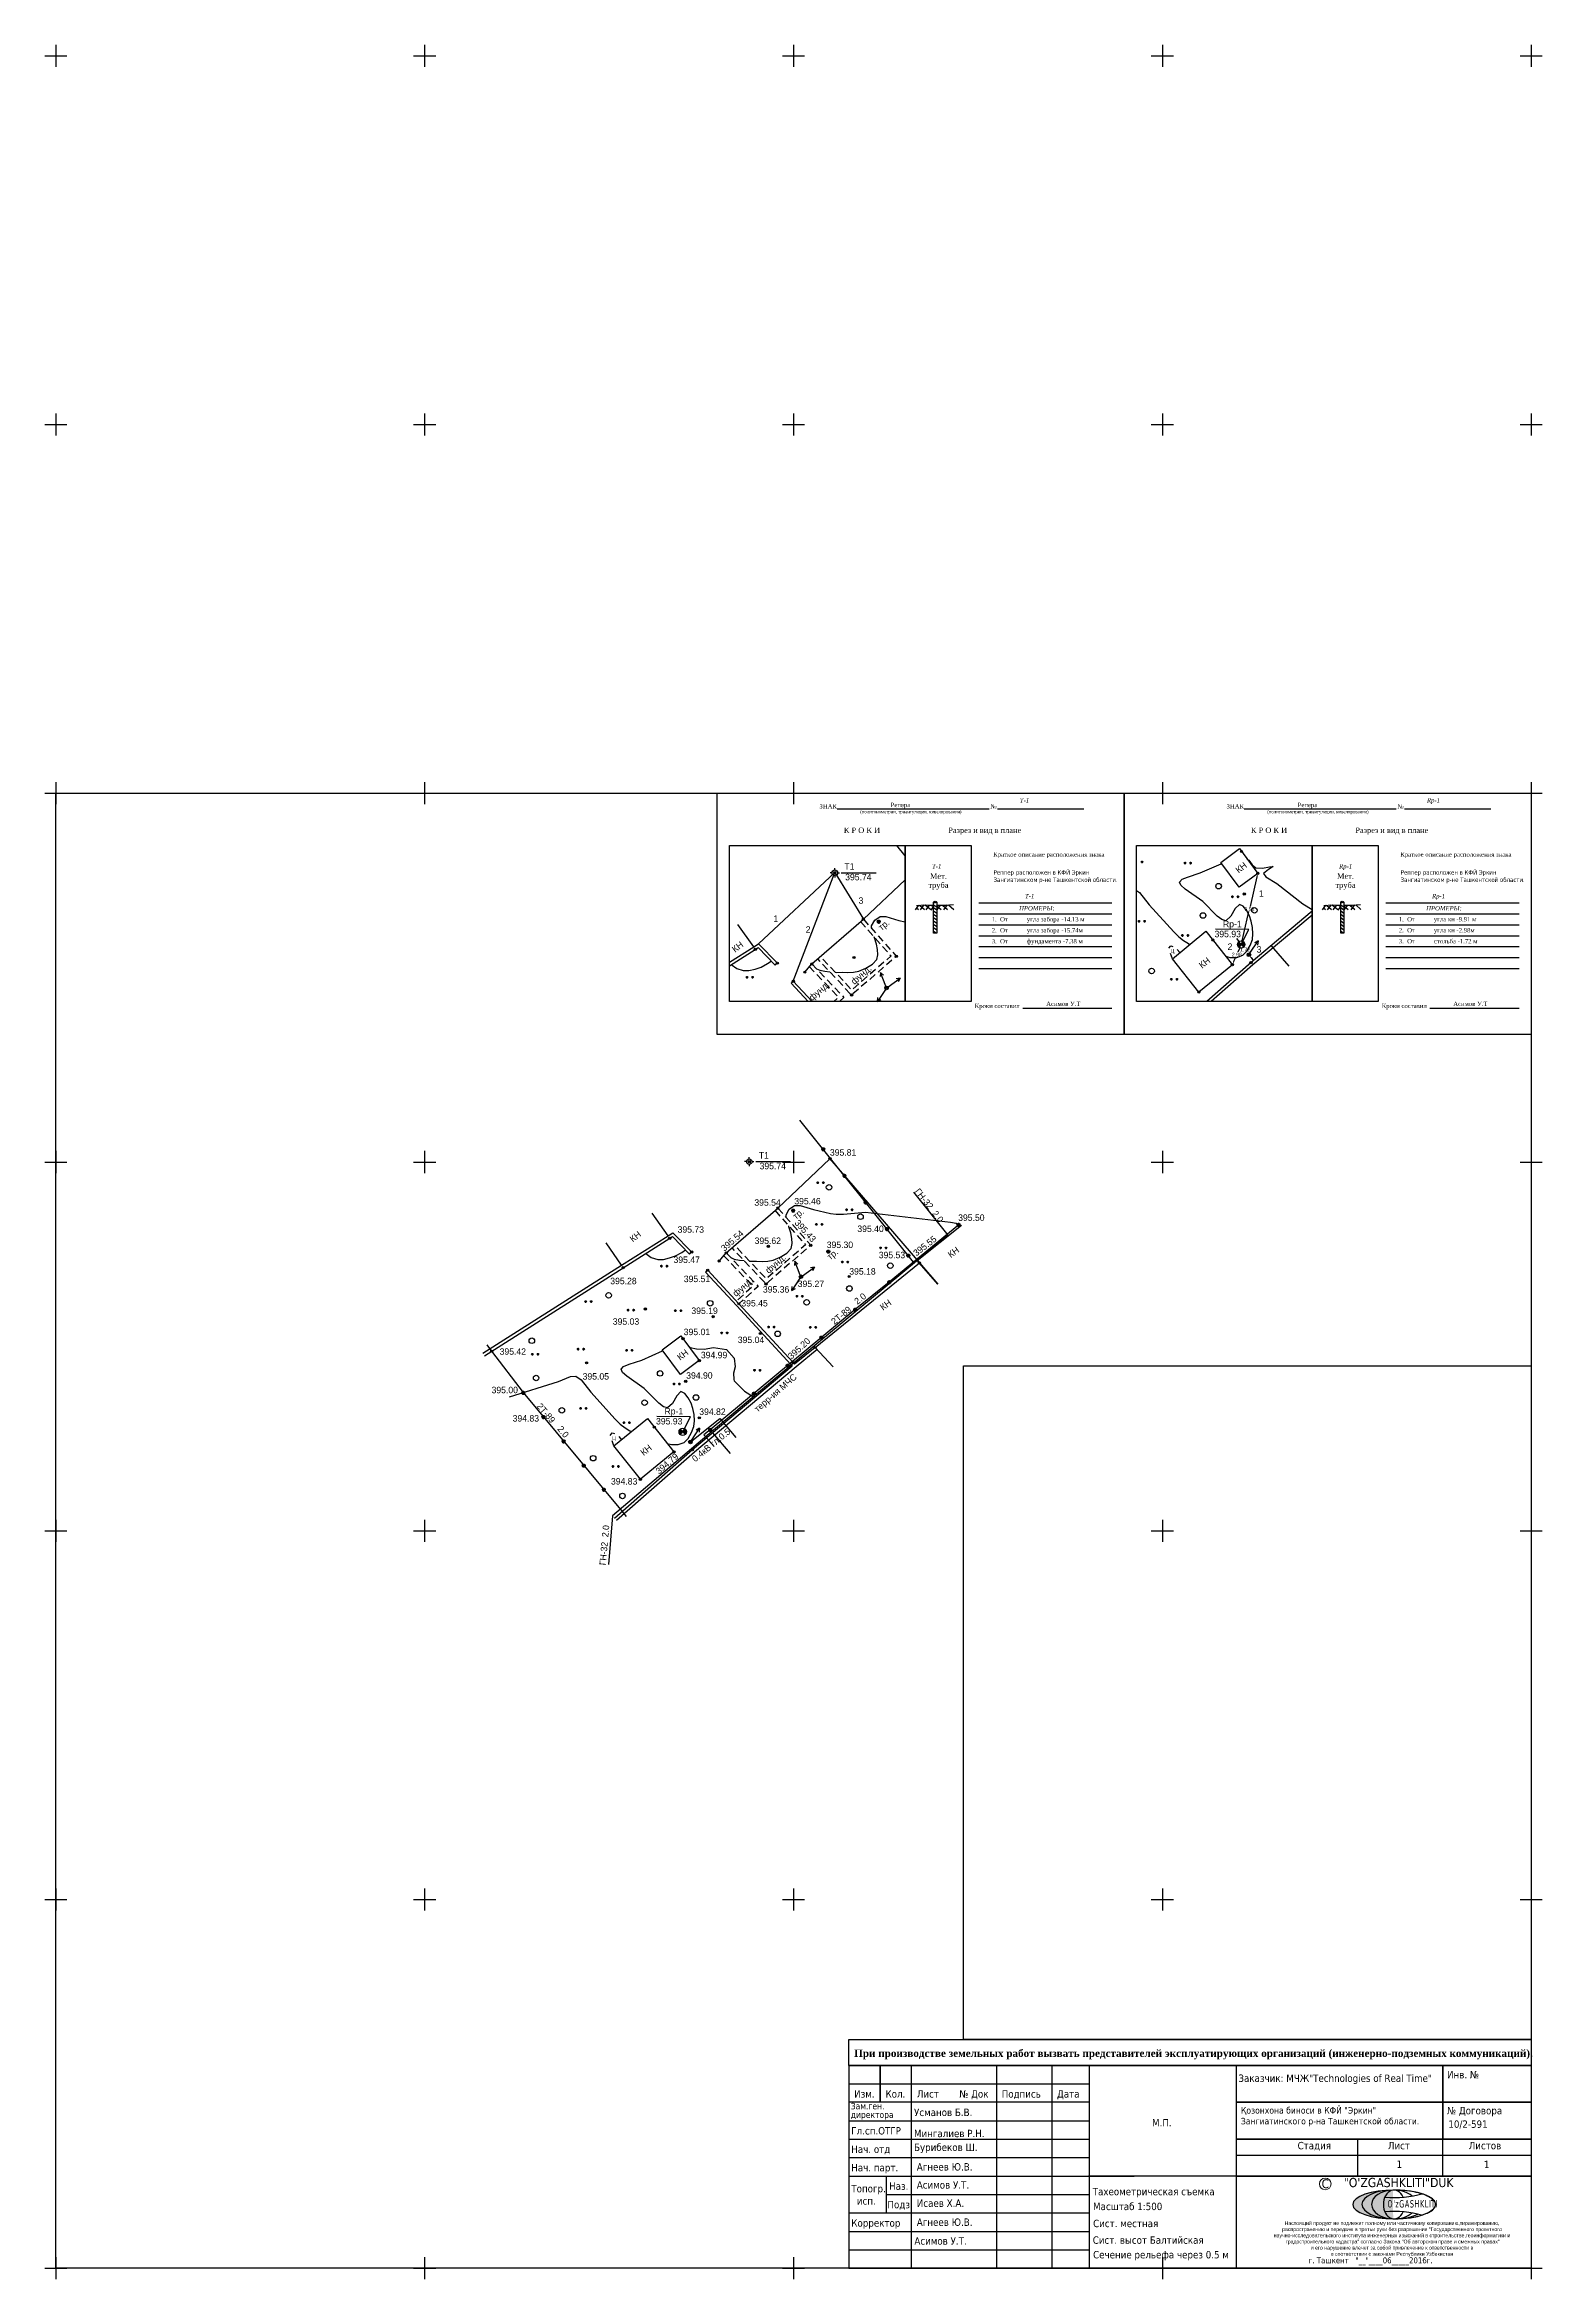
# Model space of a CAD drawing. Extents: x 0 to 61402, y 0 to 11552.
# Drawn here: x 61198.5 to 61401.5, y 11248.5 to 11551.5 of the extents above.
import ezdxf

# ---------------------------------------------------------------- set-up
doc = ezdxf.new("R2010")
doc.units = 0
doc.header["$LTSCALE"] = 0.5
doc.header["$MEASUREMENT"] = 0
doc.header["$PDMODE"] = 32
doc.header["$PDSIZE"] = 0.3
for name, pattern in [('Д_ТРОТ_ТРУБА', [3, 1.5, -1.5]), ('ДОРОГИ_СТРОЯЩ', [9, 8, -1]), ('ЗД_СТР_РАЗВ', [3, 2, -1])]:
    doc.linetypes.add(name, pattern=pattern)
doc.layers.get('0').update_dxf_attribs({"linetype": 'CONTINUOUS'})
doc.layers.get('Defpoints').update_dxf_attribs({"linetype": 'CONTINUOUS'})
for name, color, linetype in [('(001) Сетка', 92, 'CONTINUOUS'), ('(002) Рамка', 7, 'CONTINUOUS'), ('(003) Пункты', 7, 'CONTINUOUS'), ('(004) Точки рельефа', 7, 'CONTINUOUS'), ('(007) Здания', 7, 'CONTINUOUS'), ('(013) Газ', 30, 'ИК_Газопровод -------г--------'), ('(016) Кабель', 1, 'CONTINUOUS'), ('(020) Теплотрасса', 7, 'ИК_Теплотраса -------т--------'), ('(022) Возд. Линии', 7, 'CONTINUOUS'), ('(025) Дорога', 7, 'CONTINUOUS'), ('(036) Растительность', 7, 'CONTINUOUS'), ('(037) Контуры', 7, 'CONTINUOUS'), ('(038) Деревья', 7, 'CONTINUOUS'), ('(040) Ограда', 7, 'CONTINUOUS'), ('_002__РАМКА', 7, 'CONTINUOUS'), ('R_Поверхность1_CNT-MIN', 7, 'CONTINUOUS'), ('доп_пик_отм', 7, 'CONTINUOUS'), ('Кроки', 7, 'CONTINUOUS'), ('ТОЧКИ_ОБОСНОВАНИЯ', 5, 'CONTINUOUS')]:
    doc.layers.add(name, color=color, linetype=linetype)
doc.styles.add('BM-431', font='Bm431.ttf')
doc.styles.add('D-431', font='D431.ttf')
doc.styles.add('P-131', font='P131.ttf')
doc.styles.add('S', font='txtwr', dxfattribs={"oblique": 15})
doc.linetypes.add('GAZ_VOZDUSH', pattern='A,1,-2,["~",Standard,S=3,R=0,X=-1.5,Y=-1.5],-1,10', length=14)
doc.linetypes.add('Ograda metalicheskaya 1m', pattern='A,2,-0.5,[3,M,S=1,R=0,X=0,Y=0],-0.5,2', length=5)
doc.linetypes.add('ИК_Газопровод -------г--------', pattern='A,9,-0.6,["Г",Standard,S=1.2,R=0,X=0,Y=-0.6],-1.2', length=10.8)
doc.linetypes.add('ИК_Теплотраса -------т--------', pattern='A,9,-0.6,["Т",Standard,S=1.2,R=0,X=0,Y=-0.6],-1.2', length=10.8)
doc.linetypes.add('ИК_Э_КАБ_НН', pattern='A,8,-2,["<",Standard,S=1,R=0,X=0,Y=-0.5],8,[">",Standard,S=1,R=0,X=-0.5,Y=-0.5],-2', length=20)
doc.linetypes.add('ОГРАДА_БЕТ', pattern='A,4,["|",Standard,S=0.8,R=0,X=0,Y=-0.8],4', length=8)
doc.linetypes.add('ОГРАДА_ДЕР', pattern='A,2.5,["|",Standard,S=0.8,R=0,X=0,Y=-0.8],2.5', length=5)
doc.linetypes.add('ОГРАДА_М_1М', pattern='A,2.5,["о",Standard,S=1,R=0,X=0,Y=-0.35],0.5,["0",Standard,S=0.5,R=0,X=-0.3,Y=-0.25],2.5', length=5.5)
doc.dimstyles.get("Standard").update_dxf_attribs({"dimtxt": 0.18, "dimasz": 0.18, "dimexe": 0.18, "dimexo": 0.0625, "dimgap": 0.09, "dimtad": 0, "dimtih": 1, "dimtoh": 1, "dimdec": 4, "dimzin": 0, "dimdsep": 46, "dimtxsty": 'Standard', "dimcen": 0.09, "dimadec": 0, "dimazin": 0, "dimtfac": 1, "dimtdec": 4, "dimtofl": 0, "dimtmove": 0, "dimatfit": 3, "dimfxl": 1, "dimtolj": 1, "dimtzin": 0, "dimarcsym": 0})

msp = doc.modelspace()

# ---------------------------------------------------------------- texts
at = {"layer": '(002) Рамка', "insert": (61308.222, 11279.654), "char_height": 1, "attachment_point": 1}
msp.add_mtext('{\\fTimes New Roman|b1|i0|c204|p18;При\\fTimes New Roman|b0|i0|c204|p18; \\fTimes New Roman|b1|i0|c204|p18;производстве\\fTimes New Roman|b0|i0|c204|p18; \\fTimes New Roman|b1|i0|c204|p18;земельных\\fTimes New Roman|b0|i0|c204|p18; \\fTimes New Roman|b1|i0|c204|p18;работ\\fTimes New Roman|b0|i0|c204|p18; \\fTimes New Roman|b1|i0|c204|p18;вызвать\\fTimes New Roman|b0|i0|c204|p18; \\fTimes New Roman|b1|i0|c204|p18;представителей\\fTimes New Roman|b0|i0|c204|p18; \\fTimes New Roman|b1|i0|c204|p18;эксплуатирующих\\fTimes New Roman|b0|i0|c204|p18; \\fTimes New Roman|b1|i0|c204|p18;организаций (инженерно-подземных коммуникаций).}', dxfattribs=at)
at = {"layer": '(002) Рамка', "attachment_point": 1, "style": 'D-431'}
for s, insert, char_height, width in [('{\\fTahoma|b0|i0|c204|p34;Заказчик\\fTahoma|b0|i0|c0|p34;: \\fTahoma|b0|i0|c204|p34;МЧЖ"\\fTahoma|b0|i0|c0|p34;Technologies of Real Time\\fTahoma|b0|i0|c204|p34;"}', (61360.305, 11276.268), 1, 87.2044), ('{\\fTahoma|b0|i0|c204|p34;Қозонхона биноси в КФЙ "Эркин" Зангиатинского р-на Ташкентской\\fTahoma|b0|i0|c0|p34; \\fTahoma|b0|i0|c204|p34;области.}', (61360.647, 11271.854), 0.88, 27.28766)]:
    msp.add_mtext(s, dxfattribs=dict(at, insert=insert, char_height=char_height, width=width))
at = {"layer": '(002) Рамка'}
for s, insert, char_height, width, attachment_point in [('{\\fTahoma|b0|i0|c204|p34;Инв. №}', (61388.591, 11276.742), 1, 87.2044, 1), ('{\\fTahoma|b0|i0|c204|p34;Изм.}', (61308.221, 11274.138), 1, 87.2044, 1), ('{\\fTahoma|b0|i0|c204|p34;Кол.}', (61312.471, 11274.138), 1, 87.2044, 1), ('{\\fTahoma|b0|i0|c204|p34;Усманов Б.В.}', (61316.335, 11271.638), 1, 87.2044, 1), ('{\\fTahoma|b0|i0|c204|p34;Лист}', (61316.721, 11274.138), 1, 87.2044, 1), ('{\\fTahoma|b0|i0|c204|p34;№ Док}', (61322.471, 11274.138), 1, 87.2044, 1), ('{\\fTahoma|b0|i0|c204|p34;Подпись}', (61328.221, 11274.138), 1, 87.2044, 1), ('{\\fTahoma|b0|i0|c204|p34;Дата}', (61335.721, 11274.138), 1, 87.2044, 1), ('{\\fTahoma|b0|i0|c204|p34;№ Договора}', (61388.591, 11271.872), 1, 87.2044, 1), ('{\\fTahoma|b0|i0|c204|p34;Гл.сп.ОТГР}', (61307.835, 11269.138), 1, 87.2044, 1), ('{\\fTahoma|b0|i0|c204|p34;Мингалиев Р.Н.}', (61316.335, 11268.777), 1, 87.2044, 1), ('{\\fTahoma|b0|i0|c204|p34;М.П.}', (61348.604, 11270.235), 1, 87.2044, 1), ('{\\fTahoma|b0|i0|c0|p34;10/2-591}', (61388.767, 11270.042), 1, 87.2044, 1), ('{\\fTahoma|b0|i0|c204|p34;Нач. отд}', (61307.835, 11266.638), 1, 87.2044, 1), ('{\\fTahoma|b0|i0|c204|p34;Бурибеков Ш.}', (61316.335, 11266.895), 1, 87.2044, 1), ('{\\fTahoma|b0|i0|c204|p34;Стадия}', (61368.328, 11267.128), 1, 87.2044, 1), ('{\\fTahoma|b0|i0|c204|p34;Лист}', (61380.572, 11267.128), 1, 87.2044, 1), ('{\\fTahoma|b0|i0|c204|p34;Листов}', (61391.531, 11267.128), 1, 87.2044, 1), ('{\\fTahoma|b0|i0|c204|p34;Нач. парт.}', (61307.835, 11264.138), 1, 87.2044, 1), ('{\\fTahoma|b0|i0|c204|p34;Агнеев Ю.В.}', (61316.714, 11264.249), 1, 87.2044, 1), ('{\\fTahoma|b0|i0|c0|p34;1}', (61381.75, 11264.605), 1, 87.2044, 1), ('{\\fTahoma|b0|i0|c0|p34;1}', (61393.579, 11264.577), 1, 87.2044, 1), ('{\\fTahoma|b0|i0|c204|p34;Топогр.\\fTahoma|b0|i0|c0|p34;\\P\\fTahoma|b0|i0|c204|p34;  исп.}', (61307.835, 11261.297), 1, 87.2044, 1), ('{\\fTahoma|b0|i0|c204|p34;Наз.}', (61312.962, 11261.638), 1, 87.2044, 1), ('{\\fTahoma|b0|i0|c204|p34;Асимов У.Т.}', (61316.714, 11261.803), 1, 87.2044, 1), ('{\\fTahoma|b0|i0|c204|p34;Тахеометрическая съемка}', (61340.555, 11260.899), 1, 87.2044, 1), ('{\\fTahoma|b0|i0|c0|p34;C}', (61371.593, 11262.059), 1.2, 85.24901, 1), ('{\\fTahoma|b0|i0|c204|p34;"O\'ZGASHK\\fTahoma|b0|i0|c0|p34;LITI\\fTahoma|b0|i0|c204|p34;"D\\fTahoma|b0|i0|c0|p34;U\\fTahoma|b0|i0|c204|p34;K}', (61374.596, 11262.25), 1.25, 85.02243, 1), ('{\\fTahoma|b0|i0|c204|p34;Корректор}', (61307.835, 11256.638), 1, 87.2044, 1), ('{\\fTahoma|b0|i0|c204|p34;Подз.}', (61312.733, 11259.138), 1, 87.2044, 1), ('{\\fTahoma|b0|i0|c204|p34;Агнеев Ю.В.}', (61316.714, 11256.749), 1, 87.2044, 1), ('{\\fTahoma|b0|i0|c204|p34;Исаев Х.А.}', (61316.714, 11259.322), 1, 87.2044, 1), ('{\\fTahoma|b0|i0|c204|p34;Сист. местная}', (61340.611, 11256.574), 1, 87.2044, 1), ('{\\fTahoma|b0|i0|c204|p34;Масштаб\\fTahoma|b0|i0|c0|p34; 1\\fTahoma|b0|i0|c204|p34;:500}', (61340.611, 11258.884), 1, 87.2044, 1), ('{\\fTahoma|b0|i0|c204|p34;Асимов У.Т.}', (61316.389, 11254.201), 1, 87.2044, 1), ('{\\fTahoma|b0|i0|c204|p34;Сист. высот Балтийская}', (61340.561, 11254.319), 1, 87.2044, 1), ('\\pt4.5,160;{\\fArial|b0|i0|c204|p34;Настоящий продукт не подлежит полному или частичному копированию,тиражированию,\\fArial|b0|i0|c0|p34;\\P\\pt160;\\fArial|b0|i0|c204|p34;распространению и передаче\\fArial|b0|i0|c0|p34; \\fArial|b0|i0|c204|p34;в третьи руки без разрешения "Государственного проектного \\fArial|b0|i0|c0|p34;\\P\\fArial|b0|i0|c204|p34;научно-исследовательского института инженерных изысканий в строительстве,геоинформатики и\\fArial|b0|i0|c0|p34;\\P\\fArial|b0|i0|c204|p34; градостроительного кадастра" согласно Закона "Об авторском праве и смежных правах" \\Pи его нарушение влечет за собой привлечение к ответственности в \\fArial|b0|i0|c0|p34;\\P\\fArial|b0|i0|c204|p34;в соответствии с законами Республики Узбекистан}', (61381.133, 11253.959), 0.5, 37.65872, 5), ('{\\fTahoma|b0|i0|c204|p34;Сечение рельефа через 0.5 м}', (61340.609, 11252.338), 1, 87.2044, 1), ('{\\fTahoma|b0|i0|c204|p34;г. Ташкент\\fTahoma|b0|i0|c0|p34;  \\fTahoma|b0|i0|c204|p34; "__"____\\fTahoma|b0|i0|c0|p34;06\\fTahoma|b0|i0|c204|p34;_____20\\fTahoma|b0|i0|c0|p34;16\\fTahoma|b0|i0|c204|p34;г.}', (61369.84, 11251.471), 0.8, 87.2044, 1)]:
    msp.add_mtext(s, dxfattribs=dict(at, insert=insert, char_height=char_height, width=width, attachment_point=attachment_point))
at = {"layer": '(002) Рамка', "insert": (61307.756, 11272.422), "char_height": 0.875, "width": 87.2044, "attachment_point": 1, "line_spacing_factor": 0.8}
msp.add_mtext('{\\fTahoma|b0|i0|c204|p34;Зам.ген.\\fTahoma|b0|i0|c0|p34;\\P\\fTahoma|b0|i0|c204|p34;директора }', dxfattribs=at)
at = {"layer": '(003) Пункты', "style": 'D-431'}
for s, p in [('T1', (61306.902, 11439.64, 395.735)), ('395.74', (61307.002, 11438.194, 395.735)), ('Rp-1', (61358.216, 11431.834)), ('395.93', (61357.068, 11430.475)), ('T1', (61295.299, 11400.466, 395.735)), ('395.74', (61295.399, 11399.02, 395.735)), ('Rp-1', (61282.515, 11365.773)), ('395.93', (61281.366, 11364.414))]:
    msp.add_text(s, height=0.875, dxfattribs=at).set_placement(p)
at = {"layer": '(003) Пункты', "color": 1, "style": 'P-131'}
for s, p in [('3', (61308.822, 11435.016)), ('1', (61363.085, 11435.965)), ('1', (61297.282, 11432.557)), ('2', (61301.658, 11431.085)), ('2', (61358.842, 11428.762)), ('3', (61362.77, 11428.391))]:
    msp.add_text(s, height=0.875, dxfattribs=at).set_placement(p)
at = {"layer": '(004) Точки рельефа', "style": 'D-431'}
for s, p in [('395.81', (61304.933, 11400.861, 395.811)), ('395.54', (61294.693, 11394.069, 395.543)), ('395.46', (61300.108, 11394.253, 395.457)), ('395.50', (61322.32, 11392.017, 395.5)), ('395.73', (61284.29, 11390.409, 395.73)), ('395.62', (61294.725, 11388.885, 395.616)), ('395.40', (61308.653, 11390.512, 395.399)), ('395.47', (61283.733, 11386.312, 395.47)), ('395.30', (61304.504, 11388.337)), ('395.53', (61311.556, 11386.949, 395.529)), ('395.28', (61275.162, 11383.43)), ('395.51', (61285.128, 11383.709, 395.505)), ('395.27', (61300.571, 11383.04, 395.27)), ('395.18', (61307.56, 11384.731, 395.181)), ('395.45', (61292.927, 11380.412, 395.505)), ('395.36', (61295.851, 11382.291, 395.361)), ('395.03', (61275.506, 11377.93, 395.031)), ('395.19', (61286.157, 11379.395, 395.195)), ('395.42', (61260.166, 11373.864, 395.418)), ('395.01', (61285.121, 11376.523, 395.008)), ('395.04', (61292.447, 11375.445, 395.039)), ('394.99', (61287.444, 11373.387, 394.987)), ('395.00', (61259.069, 11368.648, 395)), ('395.05', (61271.411, 11370.493, 395.054)), ('394.90', (61285.455, 11370.62, 394.899)), ('394.83', (61261.928, 11364.804, 394.835)), ('394.82', (61287.225, 11365.706, 394.816)), ('394.83', (61275.255, 11356.265, 394.83))]:
    msp.add_text(s, height=0.875, dxfattribs=at).set_placement(p)
for s, rotation, p in [('395.54', 41.34669, (61290.647, 11387.821, 395.535)), ('395.43', 312.27792, (61300.08, 11391.691, 395.433)), ('395.55', 37.78322, (61316.662, 11387.185, 395.549)), ('395.20', 42.18049, (61299.726, 11373.203, 395.198)), ('394.79', 40.57198, (61281.781, 11357.612, 394.794))]:
    msp.add_text(s, height=0.875, rotation=rotation, dxfattribs=at).set_placement(p)
at = {"layer": '(007) Здания'}
for s, rotation, style, p in [('КН', 37.60221, 'P-131', (61360.342, 11439.101)), ('КН', 37.60221, 'P-131', (61292.081, 11428.359)), ('фунд.', 41.08772, 'P-131', (61308.251, 11423.984, 395.543)), ('КН', 37.60221, 'P-131', (61355.378, 11426.193)), ('фунд.', 41.08772, 'P-131', (61302.538, 11421.802)), ('КН', 37.60221, 'P-131', (61278.224, 11389.078)), ('фунд.', 41.08772, 'P-131', (61296.647, 11384.81, 395.543)), ('КН', 35.16605, 'P-131', (61321.307, 11386.967)), ('фунд.', 41.08772, 'P-131', (61292.21, 11381.682)), ('КН', 35.16605, 'P-131', (61312.123, 11379.823)), ('КН', 37.60221, 'P-131', (61284.64, 11373.04)), ('терр-ия МЧС', 40.94732, 'BM-431', (61295.149, 11366.031)), ('КН', 37.60221, 'P-131', (61279.676, 11360.132))]:
    msp.add_text(s, height=0.88, rotation=rotation, dxfattribs=dict(at, style=style)).set_placement(p)
at = {"layer": '(013) Газ', "color": 0, "linetype": 'Continuous', "style": 'BM-431'}
for rotation, p in [(307.83712, (61316.387, 11396)), (84.85624, (61274.552, 11345.295))]:
    msp.add_text('ГН-32  2.0', height=0.875, rotation=rotation, dxfattribs=at).set_placement(p)
at = {"layer": '(016) Кабель', "color": 0, "linetype": 'Continuous', "style": 'BM-431'}
msp.add_text(' 0.4кВ гл.0.5', height=0.875, rotation=39.4802, dxfattribs=at).set_placement((61286.427, 11359.065, 395.549))
at = {"layer": '(020) Теплотрасса', "linetype": 'Continuous', "style": 'BM-431'}
for s, rotation, p in [('2.0', 37.90201, (61308.663, 11380.624)), ('2Т-89', 39.17621, (61305.556, 11377.903)), ('2Т-89', 310.28147, (61265.147, 11366.835)), ('2.0', 309.00727, (61267.928, 11363.781))]:
    msp.add_text(s, height=0.875, rotation=rotation, dxfattribs=at).set_placement(p)
at = {"layer": '(025) Дорога', "linetype": 'ДОРОГИ_СТРОЯЩ', "style": 'BM-431'}
for p in [(61311.943, 11431.329), (61300.34, 11392.155), (61304.991, 11386.669)]:
    msp.add_text('тр.', height=0.875, rotation=39.50486, dxfattribs=at).set_placement(p)
for p in [(61351.117, 11428.367), (61275.416, 11362.306)]:
    msp.add_text('Ц', height=0.5, dxfattribs=at).set_placement(p)
at = {"layer": 'Кроки', "style": 'BM-431'}
for s, insert, char_height, width, attachment_point in [('{\\fTimes New Roman|b0|i0|c204|p18;ЗНАК}', (61303.515, 11448.519), 0.59471, 2.94411, 1), ('{\\fTimes New Roman|b0|i0|c204|p18;(полигонометрии, триангуляции, нивелирования)}', (61309.046, 11447.704), 0.42479, 13.60839, 1), ('{\\fTimes New Roman|b0|i0|c204|p18;Репера}', (61313.169, 11448.713), 0.59471, 14.03237, 1), ('{\\fTimes New Roman|b0|i0|c204|p18;№}', (61326.674, 11448.519), 0.59471, 1.5675, 1), ('{\\fTimes New Roman|b0|i1|c0|p18;T-\\fTimes New Roman|b0|i1|c204|p18;1}', (61330.685, 11449.332), 0.59471, 1.78701, 1), ('{\\fTimes New Roman|b0|i0|c204|p18;ЗНАК}', (61358.694, 11448.519), 0.59471, 2.94411, 1), ('{\\fTimes New Roman|b0|i0|c204|p18;(полигонометрии, триангуляции, нивелирования)}', (61364.225, 11447.704), 0.42479, 13.60839, 1), ('{\\fTimes New Roman|b0|i0|c204|p18;Репера}', (61368.348, 11448.713), 0.59471, 14.03237, 1), ('{\\fTimes New Roman|b0|i0|c204|p18;№}', (61381.853, 11448.519), 0.59471, 1.5675, 1), ('{\\fTimes New Roman|b0|i1|c0|p18;Rp-\\fTimes New Roman|b0|i1|c204|p18;1}', (61385.863, 11449.332), 0.59471, 1.78701, 1), ('{\\fTimes New Roman|b0|i0|c204|p18;К Р О К И}', (61306.821, 11445.353), 0.74339, 5.54494, 1), ('{\\fTimes New Roman|b0|i0|c204|p18;Разрез и вид в плане}', (61320.976, 11445.353), 0.74339, 10.61895, 1), ('{\\fTimes New Roman|b0|i0|c204|p18;К Р О К И}', (61362, 11445.353), 0.74339, 5.54494, 1), ('{\\fTimes New Roman|b0|i0|c204|p18;Разрез и вид в плане}', (61376.155, 11445.353), 0.74339, 10.61895, 1), ('{\\fTimes New Roman|b0|i0|c204|p18;Краткое описание расположения знака}', (61327.077, 11442), 0.59471, 18.92463, 1), ('{\\fTimes New Roman|b0|i0|c204|p18;Краткое описание расположения знака}', (61382.256, 11442), 0.59471, 18.92463, 1), ('{\\fTimes New Roman|b0|i0|c204|p18;Мет.\\Pтруба}', (61319.645, 11439.156), 0.74339, 7.30261, 2), ('{\\fTimes New Roman|b0|i1|c0|p18;T-\\fTimes New Roman|b0|i1|c204|p18;1}', (61318.784, 11440.382), 0.59471, 1.78701, 1), ('{\\fTahoma|b0|i0|c204|p34;Реппер расположен\\fTahoma|b0|i0|c0|p34; \\fTahoma|b0|i0|c204|p34;в КФЙ Эркин  \\PЗангиатинском р-не Ташкентской\\fTahoma|b0|i0|c0|p34; \\fTahoma|b0|i0|c204|p34;области.}', (61327.118, 11439.561), 0.594712, 19.67547, 1), ('{\\fTimes New Roman|b0|i0|c204|p18;Мет.\\Pтруба}', (61374.823, 11439.156), 0.74339, 7.30261, 2), ('{\\fTimes New Roman|b0|i1|c0|p18;Rp-\\fTimes New Roman|b0|i1|c204|p18;1}', (61373.963, 11440.382), 0.59471, 1.78701, 1), ('{\\fTahoma|b0|i0|c204|p34;Реппер расположен\\fTahoma|b0|i0|c0|p34; \\fTahoma|b0|i0|c204|p34;в КФЙ Эркин  \\PЗангиатинском р-не Ташкентской\\fTahoma|b0|i0|c0|p34; \\fTahoma|b0|i0|c204|p34;области.}', (61382.297, 11439.561), 0.594712, 19.67547, 1), ('{\\fTimes New Roman|b0|i1|c0|p18;T-\\fTimes New Roman|b0|i1|c204|p18;1}', (61331.379, 11436.353), 0.59471, 1.78701, 1), ('{\\fTimes New Roman|b0|i1|c0|p18;Rp-\\fTimes New Roman|b0|i1|c204|p18;1}', (61386.558, 11436.353), 0.59471, 1.78701, 1), ('{\\fTimes New Roman|b0|i0|c0|p18;1\\fTimes New Roman|b0|i0|c204|p18;. \\fTimes New Roman|b0|i0|c0|p18; \\fTimes New Roman|b0|i0|c204|p18;От ^Iугла забора -\\fTimes New Roman|b0|i0|c0|p18;14.13 \\fTimes New Roman|b0|i0|c204|p18;м}', (61326.868, 11433.206), 0.594712, 19.58463, 1), ('{\\fTimes New Roman|b0|i1|c204|p18;ПРОМЕРЫ:}', (61330.578, 11434.7), 0.59471, 4.6665, 1), ('{\\fTimes New Roman|b0|i0|c0|p18;1\\fTimes New Roman|b0|i0|c204|p18;. \\fTimes New Roman|b0|i0|c0|p18; \\fTimes New Roman|b0|i0|c204|p18;От ^Iугла кн -9.91\\fTimes New Roman|b0|i0|c0|p18; \\fTimes New Roman|b0|i0|c204|p18;м}', (61382.047, 11433.206), 0.594712, 19.58463, 1), ('{\\fTimes New Roman|b0|i1|c204|p18;ПРОМЕРЫ:}', (61385.757, 11434.7), 0.59471, 4.6665, 1), ('{\\fTimes New Roman|b0|i0|c0|p18;2\\fTimes New Roman|b0|i0|c204|p18;. \\fTimes New Roman|b0|i0|c0|p18; \\fTimes New Roman|b0|i0|c204|p18;От ^Iугла забора -\\fTimes New Roman|b0|i0|c0|p18;15.74\\fTimes New Roman|b0|i0|c204|p18;м}', (61326.868, 11431.719), 0.594712, 19.58463, 1), ('{\\fTimes New Roman|b0|i0|c0|p18;3\\fTimes New Roman|b0|i0|c204|p18;. \\fTimes New Roman|b0|i0|c0|p18; \\fTimes New Roman|b0|i0|c204|p18;От ^Iфундамента -\\fTimes New Roman|b0|i0|c0|p18;7.38 \\fTimes New Roman|b0|i0|c204|p18;м}', (61326.868, 11430.232), 0.594712, 19.58463, 1), ('{\\fTimes New Roman|b0|i0|c0|p18;2\\fTimes New Roman|b0|i0|c204|p18;. \\fTimes New Roman|b0|i0|c0|p18; \\fTimes New Roman|b0|i0|c204|p18;От ^Iугла кн -2.98м}', (61382.047, 11431.719), 0.594712, 19.58463, 1), ('{\\fTimes New Roman|b0|i0|c0|p18;3\\fTimes New Roman|b0|i0|c204|p18;. \\fTimes New Roman|b0|i0|c0|p18; \\fTimes New Roman|b0|i0|c204|p18;От ^Iстольба -1.72\\fTimes New Roman|b0|i0|c0|p18; \\fTimes New Roman|b0|i0|c204|p18;м}', (61382.047, 11430.232), 0.594712, 19.58463, 1), ('{\\fTimes New Roman|b0|i0|c204|p18;Кроки составил}', (61324.561, 11421.463), 0.59471, 16.99623, 1), ('{\\fTimes New Roman|b0|i0|c204|p18;Асимов У.Т}', (61334.251, 11421.749, -424.098), 0.59471, 16.99623, 1), ('{\\fTimes New Roman|b0|i0|c204|p18;Кроки составил}', (61379.74, 11421.463), 0.59471, 16.99623, 1), ('{\\fTimes New Roman|b0|i0|c204|p18;Асимов У.Т}', (61389.43, 11421.749, -424.098), 0.59471, 16.99623, 1)]:
    msp.add_mtext(s, dxfattribs=dict(at, insert=insert, char_height=char_height, width=width, attachment_point=attachment_point))

# ---------------------------------------------------------------- blocks, each defined once
blk = doc.blocks.new('*X191')
at = {"color": 0}
for p, q in [((9.5, 5.08), (10.49, 5.08)), ((9.5, 5.07), (10.49, 5.07)), ((9.5, 5.06), (10.49, 5.06)), ((9.5, 5.05), (10.49, 5.05)), ((9.5, 5.04), (10.49, 5.04)), ((9.5, 5.03), (10.49, 5.03)), ((9.5, 5.02), (10.5, 5.02)), ((9.5, 5.01), (10.5, 5.01)), ((9.5, 5), (10.5, 5)), ((9.5, 4.99), (10.5, 4.99)), ((9.5, 4.98), (10.5, 4.98)), ((9.5, 4.97), (10.5, 4.97)), ((9.5, 4.96), (10.49, 4.96)), ((9.5, 4.95), (10.49, 4.95)), ((9.5, 4.94), (10.49, 4.94)), ((9.5, 4.93), (10.49, 4.93)), ((9.5, 4.92), (10.49, 4.92)), ((9.5, 4.91), (10.49, 4.91)), ((9.5, 4.9), (10.49, 4.9)), ((9.51, 5.12), (10.48, 5.12)), ((9.51, 5.11), (10.48, 5.11)), ((9.51, 5.1), (10.48, 5.1)), ((9.51, 5.09), (10.49, 5.09)), ((9.51, 4.89), (10.49, 4.89)), ((9.51, 4.88), (10.48, 4.88)), ((9.51, 4.87), (10.48, 4.87)), ((9.51, 4.86), (10.48, 4.86)), ((9.52, 5.16), (10.47, 5.16)), ((9.52, 5.15), (10.47, 5.15)), ((9.52, 5.14), (10.47, 5.14)), ((9.52, 5.13), (10.48, 5.13)), ((9.52, 4.85), (10.48, 4.85)), ((9.52, 4.84), (10.47, 4.84)), ((9.52, 4.83), (10.47, 4.83)), ((9.53, 5.18), (10.46, 5.18)), ((9.53, 5.17), (10.46, 5.17)), ((9.53, 4.82), (10.47, 4.82)), ((9.53, 4.81), (10.46, 4.81)), ((9.53, 4.8), (10.46, 4.8)), ((9.54, 5.2), (10.45, 5.2)), ((9.54, 5.19), (10.46, 5.19)), ((9.54, 4.79), (10.45, 4.79)), ((9.54, 4.78), (10.45, 4.78)), ((9.55, 5.22), (10.44, 5.22)), ((9.55, 5.21), (10.45, 5.21)), ((9.55, 4.77), (10.44, 4.77)), ((9.55, 4.76), (10.44, 4.76)), ((9.56, 5.24), (10.43, 5.24)), ((9.56, 5.23), (10.44, 5.23)), ((9.56, 4.75), (10.43, 4.75)), ((9.56, 4.74), (10.43, 4.74)), ((9.57, 5.26), (10.42, 5.26)), ((9.57, 5.25), (10.43, 5.25)), ((9.57, 4.73), (10.42, 4.73)), ((9.58, 5.27), (10.41, 5.27)), ((9.58, 4.72), (10.41, 4.72)), ((9.58, 4.71), (10.41, 4.71)), ((9.59, 5.29), (10.4, 5.29)), ((9.59, 5.28), (10.41, 5.28)), ((9.59, 4.7), (10.4, 4.7)), ((9.6, 5.3), (10.39, 5.3)), ((9.6, 4.69), (10.39, 4.69)), ((9.61, 5.31), (10.38, 5.31)), ((9.61, 4.68), (10.39, 4.68)), ((9.61, 4.67), (10.38, 4.67)), ((9.62, 5.32), (10.37, 5.32)), ((9.62, 4.66), (10.37, 4.66)), ((9.63, 5.33), (10.37, 5.33)), ((9.63, 4.65), (10.36, 4.65)), ((9.64, 5.34), (10.36, 5.34)), ((9.64, 4.64), (10.35, 4.64)), ((9.65, 5.35), (10.35, 5.35)), ((9.65, 4.63), (10.34, 4.63)), ((9.66, 5.36), (10.34, 5.36)), ((9.66, 4.62), (10.33, 4.62)), ((9.67, 5.37), (10.32, 5.37)), ((9.67, 4.61), (10.32, 4.61)), ((9.68, 5.38), (10.31, 5.38)), ((9.69, 5.39), (10.3, 5.39)), ((9.69, 4.6), (10.31, 4.6)), ((9.7, 4.59), (10.29, 4.59)), ((9.71, 5.4), (10.29, 5.4)), ((9.71, 4.58), (10.28, 4.58)), ((9.72, 5.41), (10.27, 5.41)), ((9.73, 4.57), (10.26, 4.57)), ((9.74, 5.42), (10.26, 5.42)), ((9.75, 5.43), (10.24, 5.43)), ((9.75, 4.56), (10.25, 4.56)), ((9.76, 4.55), (10.23, 4.55)), ((9.77, 5.44), (10.22, 5.44)), ((9.78, 4.54), (10.21, 4.54)), ((9.79, 5.45), (10.2, 5.45)), ((9.81, 4.53), (10.18, 4.53)), ((9.82, 5.46), (10.18, 5.46)), ((9.83, 4.52), (10.16, 4.52)), ((9.85, 5.47), (10.15, 5.47)), ((9.87, 4.51), (10.12, 4.51)), ((9.88, 5.48), (10.11, 5.48)), ((9.91, 4.5), (10.08, 4.5)), ((9.94, 5.49), (10.05, 5.49))]:
    blk.add_line(p, q, dxfattribs=at)
blk = doc.blocks.new('I01070')
at = {"color": 0}
blk.add_circle((0.05, 0.03), 0.5, dxfattribs=at)
blk.add_blockref('*X191', (-9.95, -4.96), dxfattribs=at)
blk = doc.blocks.new('I00050')
for p, q in [((0, 0.735), (0, 1.235)), ((0, -0.03), (0, 0.03)), ((-0.75, -0.015), (-1.25, -0.015)), ((0, -0.765), (0, -1.265)), ((0.75, -0.015), (1.25, -0.015))]:
    blk.add_line(p, q)
blk.add_circle((0, -0.015), 0.75)
at = {"style": 'S', "oblique": 15}
blk.add_attdef('N', (-3.795308, -0.678277), '', height=2, dxfattribs=at)
at = {"color": 4, "style": 'S', "oblique": 15}
for tag, p in [('C', (1.44807, 0.170889)), ('Z', (1.578418, -2.220416))]:
    blk.add_attdef(tag, p, '', height=2, dxfattribs=at)
blk = doc.blocks.new('S1')
at = {"layer": '(022) Возд. Линии'}
for p, q in [((-2, 0), (-1.5, 0.25)), ((-2, 0), (-1.5, -0.25)), ((0, 0), (-2, 0))]:
    blk.add_line(p, q, dxfattribs=at)
blk = doc.blocks.new('S2')
at = {"layer": '(022) Возд. Линии'}
for p, q in [((0, 0), (2, 0)), ((2, 0), (1.5, 0.25)), ((2, 0), (1.5, -0.25))]:
    blk.add_line(p, q, dxfattribs=at)
blk = doc.blocks.new('SS')
at = {"layer": '(022) Возд. Линии'}
blk.add_circle((0, 0), 0.25, dxfattribs=at)
blk = doc.blocks.new('I00110')
h = blk.add_hatch(color=7)
edge = h.paths.add_edge_path()
edge.add_line((0, 0), (-0.71, 0.71))
edge.add_arc((0, 0), 1, 135, 225)
edge.add_line((-0.71, -0.71), (0, 0))
edge = h.paths.add_edge_path()
edge.add_line((0, 0), (0.71, -0.71))
edge.add_arc((0, 0), 1, 315, 405)
edge.add_line((0.71, 0.71), (0, 0))
at = {"color": 7}
for points in [[(0, 0), (-0.71, 0.71, 0.414214), (-0.71, -0.71)], [(0, 0), (0.71, -0.71, 0.414214), (0.71, 0.71)]]:
    blk.add_lwpolyline(points, format="xyb", close=True, dxfattribs=at)
blk.add_lwpolyline([(0.02, 0), (0.02, 0)], dxfattribs=at)
blk.add_circle((0, 0), 1)
at = {"color": 4, "linetype": 'Continuous', "style": 'S', "oblique": 15}
blk.add_attdef('G', (1.38, 0.22), '', height=2, dxfattribs=at)
at = {"color": 4, "style": 'S', "oblique": 15}
blk.add_attdef('Z', (1.48, -2.3), '', height=2, dxfattribs=at)
blk = doc.blocks.new('d')
at = {"layer": '(038) Деревья'}
blk.add_ellipse((0, 0), major_axis=(0.265, 0.265), ratio=1, start_param=5.497787, end_param=11.780972, dxfattribs=at)
blk = doc.blocks.new('*X59')
at = {"color": 0}
for p, q in [((1.8, 2.04), (2.2, 2.04)), ((1.8, 2.03), (2.2, 2.03)), ((1.8, 2.02), (2.2, 2.02)), ((1.8, 2.01), (2.2, 2.01)), ((1.8, 2), (2.2, 2)), ((1.8, 1.99), (2.2, 1.99)), ((1.8, 1.98), (2.2, 1.98)), ((1.8, 1.97), (2.2, 1.97)), ((1.8, 1.96), (2.2, 1.96)), ((1.81, 2.07), (2.19, 2.07)), ((1.81, 2.06), (2.19, 2.06)), ((1.81, 2.05), (2.19, 2.05)), ((1.81, 1.95), (2.19, 1.95)), ((1.81, 1.94), (2.19, 1.94)), ((1.81, 1.93), (2.19, 1.93)), ((1.82, 2.09), (2.18, 2.09)), ((1.82, 2.08), (2.18, 2.08)), ((1.82, 1.92), (2.18, 1.92)), ((1.82, 1.91), (2.18, 1.91)), ((1.83, 2.11), (2.17, 2.11)), ((1.83, 2.1), (2.17, 2.1)), ((1.83, 1.9), (2.17, 1.9)), ((1.83, 1.89), (2.17, 1.89)), ((1.84, 2.12), (2.16, 2.12)), ((1.84, 1.88), (2.16, 1.88)), ((1.85, 2.13), (2.15, 2.13)), ((1.85, 1.87), (2.15, 1.87)), ((1.86, 2.14), (2.14, 2.14)), ((1.86, 1.86), (2.14, 1.86)), ((1.87, 2.15), (2.13, 2.15)), ((1.87, 1.85), (2.13, 1.85)), ((1.88, 2.16), (2.12, 2.16)), ((1.88, 1.84), (2.12, 1.84)), ((1.9, 2.17), (2.11, 2.17)), ((1.9, 1.83), (2.11, 1.83)), ((1.91, 2.18), (2.09, 2.18)), ((1.91, 1.82), (2.09, 1.82)), ((1.94, 2.19), (2.06, 2.19)), ((1.94, 1.81), (2.06, 1.81))]:
    blk.add_line(p, q, dxfattribs=at)
blk = doc.blocks.new('I04100')
blk.add_circle((0, 0), 0.2)
blk.add_blockref('*X59', (-2, -2))
blk = doc.blocks.new('Setka')
at = {"layer": '(001) Сетка'}
for p, q in [((-1.5, 0), (1.5, 0)), ((0, 1.5), (0, -1.5))]:
    blk.add_line(p, q, dxfattribs=at)
blk = doc.blocks.new('00001')
at = {"layer": '_002__РАМКА'}
h = blk.add_hatch(color=140, dxfattribs=at)
edge = h.paths.add_edge_path()
edge.add_ellipse((2181.25, 1078.73), major_axis=(-4.34, 0.02), ratio=0.448662, start_angle=274.6857, end_angle=448.2501, ccw=False)
edge.add_spline(control_points=[(2180.9, 1080.67), (2180.17, 1080.65), (2179.45, 1080.58), (2177.99, 1080.32), (2177.29, 1080.1), (2176.42, 1079.67), (2176.15, 1079.49), (2175.84, 1079.17), (2175.76, 1079.03), (2175.7, 1078.84), (2175.69, 1078.78), (2175.69, 1078.73), (2175.69, 1078.61), (2175.72, 1078.5), (2175.87, 1078.24), (2176, 1078.11), (2176.34, 1077.84), (2176.55, 1077.71), (2177.38, 1077.32), (2178.15, 1077.09), (2179.68, 1076.85), (2180.39, 1076.79), (2181.11, 1076.78)], knot_values=[4.780751, 4.780751, 4.780751, 4.780751, 5.160999, 5.160999, 5.628378, 5.628378, 5.930048, 5.930048, 6.166744, 6.166744, 6.283185, 6.283185, 6.283185, 6.506395, 6.506395, 6.729605, 6.729605, 6.952814, 6.952814, 7.447684, 7.447684, 7.821565, 7.821565, 7.821565, 7.821565], degree=3, periodic=0)
edge.add_line((2181.11, 1076.78), (2181.11, 1076.78))
h = blk.add_hatch(color=3, dxfattribs=at)
edge = h.paths.add_edge_path()
edge.add_ellipse((2181.25, 1078.73), major_axis=(0.01, 1.95), ratio=0.737662, start_angle=365.9079, end_angle=534.7062, ccw=False)
edge.add_line((2181.11, 1080.67), (2181.11, 1080.67))
edge.add_ellipse((2181.25, 1078.73), major_axis=(-3.03, 0.01), ratio=0.642731, start_angle=272.7979, end_angle=447.4928)
edge.add_line((2181.11, 1076.78), (2181.11, 1076.78))
at = {"layer": '_002__РАМКА', "color": 140, "extrusion": (0, 0, -1)}
blk.add_ellipse((2181.29, 1078.73), major_axis=(5.62, 0), ratio=0.347402, dxfattribs=at)
at = {"layer": '_002__РАМКА', "color": 1}
for major_axis, ratio, start_param, end_param in [((-4.34, 0.02), 0.448662, 4.746471, 7.823441), ((-3.03, 0.01), 0.642731, 4.761221, 7.810223)]:
    blk.add_ellipse((2181.25, 1078.73), major_axis=major_axis, ratio=ratio, start_param=start_param, end_param=end_param, dxfattribs=at)
at = {"layer": '_002__РАМКА', "color": 140}
for centre, major_axis, ratio, start_param, end_param in [((2181.25, 1078.73), (0.01, 1.95), 0.737662, 5.250629, 10.461205), ((2181.36, 1081.88), (-5.86, 0), 0.376127, 1.340384, 2.244777), ((2181.25, 1078.73), (-3.03, 0.01), 0.642731, 3.770817, 4.761221)]:
    blk.add_ellipse(centre, major_axis=major_axis, ratio=ratio, start_param=start_param, end_param=end_param, dxfattribs=at)
blk.add_open_spline([(2181.11, 1076.78), (2181.34, 1076.77), (2181.57, 1076.78), (2182.75, 1076.82), (2183.68, 1076.94), (2185.11, 1077.29), (2185.66, 1077.5), (2186.35, 1077.9), (2186.57, 1078.08), (2186.81, 1078.38), (2186.87, 1078.51), (2186.91, 1078.74), (2186.9, 1078.86), (2186.79, 1079.1), (2186.69, 1079.24), (2186.39, 1079.51), (2186.2, 1079.65), (2185.46, 1080.04), (2184.77, 1080.27), (2183.19, 1080.58), (2182.3, 1080.67), (2181.3, 1080.68), (2181.21, 1080.67), (2181.11, 1080.67)], degree=3, knots=[1.53838, 1.53838, 1.53838, 1.53838, 1.659368, 1.659368, 2.154238, 2.154238, 2.560383, 2.560383, 2.848296, 2.848296, 3.075938, 3.075938, 3.303579, 3.303579, 3.531221, 3.531221, 3.758862, 3.758862, 4.226241, 4.226241, 4.69362, 4.69362, 4.744798, 4.744798, 4.744798, 4.744798], dxfattribs=at)
at = {"layer": '_002__РАМКА', "color": 140, "insert": (2180.38, 1079.32), "char_height": 1, "width": 87.2044, "attachment_point": 1}
blk.add_mtext("{\\fTahoma|b0|i0|c0|p34;\\W0.6;\\T1.15;O'zGASHKLITI}", dxfattribs=at)
blk = doc.blocks.new('*D289')
at = {"layer": '(037) Контуры', "color": 0, "linetype": 'ByBlock', "lineweight": -2}
for p, q in [((61360.39, 11429.89), (61360.1, 11430.29)), ((61360.74, 11429.52), (61360.84, 11429.6)), ((61361.77, 11428.15), (61361.87, 11428.22)), ((61362.02, 11427.71), (61362.32, 11427.31))]:
    blk.add_line(p, q, dxfattribs=at)
at = {"layer": '(037) Контуры', "color": 0, "linetype": 'ByBlock'}
for points in [[(61360.46, 11429.94), (61360.33, 11429.84), (61360.69, 11429.49)], [(61362.09, 11427.76), (61361.96, 11427.66), (61361.72, 11428.11)]]:
    blk.add_solid(points, dxfattribs=at)
at = {"layer": 'Defpoints', "color": 0, "linetype": 'ByBlock'}
for p in [(61360.69, 11429.49, 395.93), (61361.72, 11428.11, 394.71), (61361.72, 11428.11)]:
    blk.add_point(p, dxfattribs=at)
at = {"layer": '(037) Контуры', "color": 0, "linetype": 'ByBlock', "insert": (61361.21, 11428.8), "char_height": 0.5, "attachment_point": 5}
blk.add_mtext('\\A1;1.72', dxfattribs=at)
blk = doc.blocks.new('*D290')
at = {"layer": '(037) Контуры', "color": 0, "linetype": 'ByBlock', "lineweight": -2}
for p, q in [((61360.63, 11429.51), (61360.52, 11429.56)), ((61359.44, 11426.78), (61359.33, 11426.83)), ((61359.69, 11427.21), (61359.94, 11427.78)), ((61360.49, 11429.03), (61360.24, 11428.46))]:
    blk.add_line(p, q, dxfattribs=at)
at = {"layer": '(037) Контуры', "color": 0, "linetype": 'ByBlock'}
for points in [[(61360.41, 11429.06), (61360.56, 11429), (61360.69, 11429.49)], [(61359.62, 11427.25), (61359.77, 11427.18), (61359.49, 11426.75)]]:
    blk.add_solid(points, dxfattribs=at)
at = {"layer": 'Defpoints', "color": 0, "linetype": 'ByBlock'}
for p in [(61360.69, 11429.49, 395.93), (61359.49, 11426.75, 394.79), (61359.49, 11426.75)]:
    blk.add_point(p, dxfattribs=at)
at = {"layer": '(037) Контуры', "color": 0, "linetype": 'ByBlock', "insert": (61360.09, 11428.12), "char_height": 0.5, "attachment_point": 5}
blk.add_mtext('\\A1;2.98', dxfattribs=at)
blk = doc.blocks.new('*D291')
at = {"layer": '(037) Контуры', "color": 0, "linetype": 'ByBlock', "lineweight": -2}
for p, q in [((61362.82, 11438.65), (61361.89, 11434.65)), ((61362.87, 11439.15), (61362.76, 11439.18)), ((61360.8, 11429.97), (61361.73, 11433.97)), ((61360.63, 11429.5), (61360.51, 11429.53))]:
    blk.add_line(p, q, dxfattribs=at)
at = {"layer": '(037) Контуры', "color": 0, "linetype": 'ByBlock'}
for points in [[(61362.74, 11438.67), (61362.9, 11438.63), (61362.93, 11439.14)], [(61360.72, 11429.99), (61360.88, 11429.96), (61360.69, 11429.49)]]:
    blk.add_solid(points, dxfattribs=at)
at = {"layer": 'Defpoints', "color": 0, "linetype": 'ByBlock'}
for p in [(61362.93, 11439.14, 394.99), (61360.69, 11429.49), (61360.69, 11429.49)]:
    blk.add_point(p, dxfattribs=at)
at = {"layer": '(037) Контуры', "color": 0, "linetype": 'ByBlock', "insert": (61361.81, 11434.31), "char_height": 0.5, "attachment_point": 5}
blk.add_mtext('\\A1;9.91', dxfattribs=at)

# ---------------------------------------------------------------- dimensions: what is measured, and where the dimension line sits
at = {"layer": '(037) Контуры', "color": 1, "linetype": 'ByBlock'}
for p1, p2, picture, middle in [((61362.935, 11439.137, 394.987), (61360.686, 11429.487), '*D291', (61361.81, 11434.312)), ((61360.686, 11429.487, 395.93), (61359.494, 11426.754, 394.794), '*D290', (61360.09, 11428.121)), ((61360.694, 11429.487, 395.93), (61361.723, 11428.109, 394.709), '*D289', (61361.208, 11428.798))]:
    dim = msp.add_aligned_dim(p1=p1, p2=p2, distance=0, dimstyle='Standard', override={"dimtxt": 0.5, "dimasz": 0.5, "dimdec": 2}, dxfattribs=at)
    dim.commit()
    dim.dimension.update_dxf_attribs({"geometry": picture, "text_midpoint": middle})

# ---------------------------------------------------------------- linework, layer by layer
at = {"layer": '(002) Рамка'}
for p, q in [((61307.5, 11277.5), (61400, 11277.5)), ((61340.133, 11250), (61340.133, 11277.5))]:
    msp.add_line(p, q, dxfattribs=at)
at = {"layer": '(002) Рамка', "linetype": 'Continuous'}
msp.add_lwpolyline([(61200, 11450), (61400, 11450), (61400, 11250), (61200, 11250)], close=True, dxfattribs=at)
at = {"layer": '(002) Рамка'}
for points in [[(61323.039, 11372.362), (61400, 11372.362), (61400, 11281.003), (61323.039, 11281.003)], [(61307.5, 11277.5), (61307.5, 11281.003), (61400, 11281.003), (61400, 11277.5)]]:
    msp.add_lwpolyline(points, close=True, dxfattribs=at)
for points in [[(61307.5, 11277.5), (61307.5, 11250)], [(61400, 11277.5), (61400, 11250)], [(61307.5, 11250), (61400, 11250)]]:
    msp.add_lwpolyline(points, dxfattribs=at)
at = {"layer": '(002) Рамка', "flags": 128}
for points in [[(61307.5, 11275), (61340, 11275)], [(61316, 11250), (61316, 11277.5), (61327.5, 11277.5), (61327.5, 11250)], [(61335, 11277.5), (61335, 11250)], [(61360, 11277.5), (61360, 11250)], [(61388, 11262.5), (61388, 11277.5), (61388, 11267.5)], [(61340, 11272.5), (61307.5, 11272.5)], [(61307.5, 11270), (61340, 11270)], [(61307.5, 11267.5), (61340, 11267.5)], [(61376.5, 11262.5), (61376.5, 11267.5)], [(61307.5, 11265), (61340, 11265)], [(61360, 11265.313), (61400, 11265.313)], [(61307.5, 11262.5), (61346.157, 11262.5)], [(61312.627, 11257.5), (61312.627, 11262.5)], [(61312.627, 11260), (61340, 11260)], [(61360, 11262.5), (61340, 11262.5)], [(61307.5, 11257.5), (61340, 11257.5)], [(61307.5, 11255), (61340, 11255)], [(61307.5, 11252.5), (61340, 11252.5)]]:
    msp.add_lwpolyline(points, dxfattribs=at)
for points in [[(61311.75, 11272.5), (61311.75, 11277.5)], [(61360, 11272.5), (61400, 11272.5)], [(61360, 11267.5), (61400, 11267.5)], [(61360, 11262.5), (61400, 11262.5)]]:
    msp.add_lwpolyline(points, close=True, dxfattribs=at)
at = {"layer": '(002) Рамка', "lineweight": 20}
msp.add_circle((61372.076, 11261.434), 0.793, dxfattribs=at)
at = {"layer": '(002) Рамка', "color": 140}
for centre, major_axis, ratio, start_param, end_param in [((61381.44, 11255.491, 468.57), (-5.859, 0), 0.3761268, 4.030628, 4.9327322), ((61381.393, 11258.646, 468.57), (-3.033, 0.012), 0.6427314, 7.8102227, 8.8016321), ((61381.393, 11258.646, 468.57), (-4.345, 0.017), 0.4486619, 7.8234409, 8.6977973)]:
    msp.add_ellipse(centre, major_axis=major_axis, ratio=ratio, start_param=start_param, end_param=end_param, dxfattribs=at)
at = {"layer": '(003) Пункты'}
for p, q in [((61306.479, 11439.227, 395.735), (61311.215, 11439.227, 395.735)), ((61294.876, 11400.053, 395.735), (61299.612, 11400.053, 395.735))]:
    msp.add_line(p, q, dxfattribs=at)
at = {"layer": '(003) Пункты', "elevation": 395.93}
for points in [[(61360.686, 11429.487), (61361.733, 11431.527), (61357.194, 11431.572)], [(61284.984, 11363.426), (61286.031, 11365.465), (61281.492, 11365.511)]]:
    msp.add_lwpolyline(points, dxfattribs=at)
at = {"layer": '(007) Здания', "linetype": 'Continuous'}
for points, elevation in [([(61360.401, 11437.256), (61357.911, 11440.609), (61360.445, 11442.491), (61362.935, 11439.137), (61360.401, 11437.256)], 395.008), ([(61294.608, 11429.169), (61292.453, 11432.214)], 395.418), ([(61354.947, 11423.038), (61351.358, 11427.566), (61355.905, 11431.282), (61359.494, 11426.754), (61354.947, 11423.038)], 394.83), ([(61364.74, 11429.318), (61367.131, 11426.535)], 395.549), ([(61283.005, 11389.995), (61280.85, 11393.04)], 395.418), ([(61319.566, 11383.418), (61316.777, 11386.666), (61322.764, 11391.434)], 395.549), ([(61276.696, 11386.005), (61274.624, 11389.018)], 395.418), ([(61284.699, 11371.195), (61282.209, 11374.548), (61284.743, 11376.429), (61287.233, 11373.076), (61284.699, 11371.195)], 395.008), ([(61279.245, 11356.977), (61275.656, 11361.504), (61280.203, 11365.22), (61283.792, 11360.693), (61279.245, 11356.977)], 394.83), ([(61289.038, 11363.256), (61291.429, 11360.474)], 395.549)]:
    msp.add_lwpolyline(points, dxfattribs=dict(at, elevation=elevation))
at = {"layer": '(007) Здания', "linetype": 'ЗД_СТР_РАЗВ', "flags": 128}
for points, elevation in [([(61309.479, 11432.927), (61313.934, 11427.888), (61307.872, 11422.633), (61303.277, 11427.54)], 395.543), ([(61309.104, 11432.596), (61313.225, 11427.935), (61307.908, 11423.326), (61303.642, 11427.881)], 395.543), ([(61302.127, 11426.51), (61306.1, 11422.338), (61305.459, 11421.761)], 395.535), ([(61302.489, 11426.855), (61306.816, 11422.31), (61306.206, 11421.761)], 395.535), ([(61297.876, 11393.753), (61302.331, 11388.714), (61296.269, 11383.459), (61291.674, 11388.366)], 395.543), ([(61297.501, 11393.422), (61301.622, 11388.761), (61296.305, 11384.152), (61292.039, 11388.708)], 395.543), ([(61290.524, 11387.336), (61294.497, 11383.164), (61292.257, 11381.146)], 395.535), ([(61290.886, 11387.681), (61295.213, 11383.136), (61292.592, 11380.775)], 395.535)]:
    msp.add_lwpolyline(points, dxfattribs=dict(at, elevation=elevation))
at = {"layer": '(007) Здания', "linetype": 'Continuous'}
msp.add_lwpolyline([(61305.365, 11372.226), (61302.93, 11374.852), (61317.08, 11386.313), (61319.566, 11383.418)], dxfattribs=at)
at = {"layer": '(013) Газ', "linetype": 'GAZ_VOZDUSH', "flags": 128}
msp.add_lwpolyline([(61316.281, 11395.928), (61320.936, 11390.099), (61300.49, 11373.119), (61289.156, 11363.62), (61275.48, 11352.02), (61274.915, 11345.43)], dxfattribs=at)
at = {"layer": '(016) Кабель', "linetype": 'ИК_Э_КАБ_НН', "elevation": 394.709, "flags": 128}
msp.add_lwpolyline([(61286.208, 11362.214), (61290.003, 11365.207), (61292.204, 11362.629)], dxfattribs=at)
at = {"layer": '(020) Теплотрасса', "linetype": 'GAZ_VOZDUSH', "flags": 128}
for points, elevation in [([(61315.132, 11441.504), (61313.993, 11442.925)], 395.42), ([(61316.274, 11386.432), (61300.843, 11405.681)], 395.42), ([(61322.39, 11391.495), (61312.987, 11383.711), (61308.36, 11379.993), (61288.716, 11363.68), (61287.842, 11362.995), (61289.265, 11361.429)], 395.5), ([(61258.431, 11375.203), (61259.083, 11374.348), (61263.368, 11368.728), (61276.775, 11352.591), (61277.309, 11351.943)], 395.418)]:
    msp.add_lwpolyline(points, dxfattribs=dict(at, elevation=elevation))
at = {"layer": '(025) Дорога', "linetype": 'Д_ТРОТ_ТРУБА', "elevation": 394.83, "flags": 128}
for points in [[(61351.358, 11427.566), (61350.858, 11428.975), (61351.127, 11429.324), (61351.763, 11429.136), (61352.37, 11428.393)], [(61275.656, 11361.504), (61275.157, 11362.914), (61275.425, 11363.263), (61276.061, 11363.074), (61276.668, 11362.332)]]:
    msp.add_lwpolyline(points, dxfattribs=at)
at = {"layer": '(040) Ограда', "linetype": 'Continuous'}
for points in [[(61291.313, 11442.925), (61315.132, 11442.925), (61315.132, 11421.761), (61291.313, 11421.761)], [(61291.313, 11442.925), (61315.132, 11442.925), (61315.132, 11421.761), (61291.313, 11421.761)], [(61291.313, 11442.925), (61315.132, 11442.925), (61315.132, 11421.761), (61291.313, 11421.761)], [(61346.492, 11442.925), (61370.311, 11442.925), (61370.311, 11421.761), (61346.492, 11421.761)], [(61346.492, 11442.925), (61370.311, 11442.925), (61370.311, 11421.761), (61346.492, 11421.761)], [(61346.492, 11442.925), (61370.311, 11442.925), (61370.311, 11421.761), (61346.492, 11421.761)]]:
    msp.add_lwpolyline(points, close=True, dxfattribs=at)
at = {"layer": '(040) Ограда'}
for points in [[(61315.132, 11421.761), (61315.132, 11442.925), (61324.09, 11442.925)], [(61315.132, 11421.761), (61315.132, 11442.925), (61324.09, 11442.925)], [(61370.311, 11421.761), (61370.311, 11442.925), (61379.269, 11442.925)], [(61370.311, 11421.761), (61370.311, 11442.925), (61379.269, 11442.925)]]:
    msp.add_lwpolyline(points, dxfattribs=at)
at = {"layer": '(040) Ограда', "linetype": 'ОГРАДА_М_1М', "elevation": 395.811, "flags": 128}
for points in [[(61301.533, 11425.736), (61302.489, 11426.855), (61309.479, 11432.927), (61315.132, 11438.279)], [(61289.93, 11386.562), (61290.886, 11387.681), (61297.876, 11393.753), (61304.943, 11400.444), (61317.08, 11386.313)]]:
    msp.add_lwpolyline(points, dxfattribs=at)
at = {"layer": '(040) Ограда', "linetype": 'Continuous'}
for points, elevation in [([(61370.311, 11433.994), (61362.018, 11427.032), (61356.015, 11421.761)], 395.549), ([(61295.265, 11429.584), (61297.811, 11426.964)], 395.505), ([(61291.313, 11426.611), (61294.822, 11428.831), (61295.204, 11429.073)], 395.418), ([(61295.204, 11429.073), (61297.524, 11426.685)], 395.505), ([(61297.811, 11426.964), (61297.524, 11426.685)], 395.47), ([(61299.683, 11424.235), (61301.974, 11421.761)], 395.505), ([(61258.12, 11373.737), (61276.91, 11385.667), (61283.219, 11389.657), (61283.601, 11389.899)], 395.418), ([(61283.601, 11389.899), (61285.921, 11387.511)], 395.505), ([(61283.662, 11390.41), (61286.208, 11387.79)], 395.505), ([(61286.208, 11387.79), (61285.921, 11387.511)], 395.47), ([(61288.08, 11385.061), (61292.298, 11380.503), (61299.638, 11372.555), (61299.835, 11372.32)], 395.505), ([(61302.93, 11374.852), (61302.93, 11374.852), (61300.142, 11372.576)], 395.549), ([(61299.835, 11372.32), (61286.316, 11360.971), (61275.741, 11351.683)], 395.549)]:
    msp.add_lwpolyline(points, dxfattribs=dict(at, elevation=elevation))
at = {"layer": '(040) Ограда', "linetype": 'ОГРАДА_ДЕР', "elevation": 395.549}
for points in [[(61370.311, 11433.472), (61362.278, 11426.729), (61356.621, 11421.761)], [(61303.203, 11374.558), (61300.361, 11372.239), (61286.577, 11360.668), (61276.005, 11351.383)]]:
    msp.add_lwpolyline(points, dxfattribs=at)
at = {"layer": '(040) Ограда', "linetype": 'ОГРАДА_БЕТ', "flags": 128}
for points, elevation in [([(61291.313, 11427.085), (61294.608, 11429.169), (61295.265, 11429.584)], 395.418), ([(61299.683, 11424.235), (61299.977, 11424.507), (61302.518, 11421.761)], 395.505), ([(61257.895, 11374.067), (61276.696, 11386.005), (61283.005, 11389.995), (61283.662, 11390.41)], 395.418), ([(61288.08, 11385.061), (61288.374, 11385.333), (61292.592, 11380.775), (61299.938, 11372.819), (61300.141, 11372.577)], 395.505)]:
    msp.add_lwpolyline(points, dxfattribs=dict(at, elevation=elevation))
at = {"layer": '(040) Ограда'}
for centre in [(61319.206, 11435.24), (61374.384, 11435.24)]:
    msp.add_ellipse(centre, major_axis=(0.208, 0.009), ratio=0.5529199, start_param=-1.5707963, end_param=4.712389, dxfattribs=at)
at = {"color": 1, "linetype": 'Ograda metalicheskaya 1m', "lineweight": 25}
for points, elevation in [([(61295.265, 11429.584), (61305.603, 11439.242), (61309.479, 11432.927)], 395.418), ([(61299.977, 11424.507), (61305.603, 11439.242)], 395.505)]:
    msp.add_lwpolyline(points, dxfattribs=dict(at, elevation=elevation))
at = {"layer": 'R_Поверхность1_CNT-MIN', "color": 44, "linetype": 'Continuous'}
for points, elevation in [([(61358.591, 11427.894), (61359.166, 11427.745), (61360.075, 11427.749), (61360.889, 11428.042), (61361.445, 11428.589), (61361.881, 11429.364), (61362.203, 11430.185), (61362.279, 11430.954), (61362.221, 11431.806), (61362.057, 11432.641), (61361.812, 11433.357), (61361.433, 11434.062), (61360.951, 11434.667), (61360.449, 11434.921), (61359.886, 11434.36), (61359.296, 11433.315), (61358.624, 11432.716), (61358.062, 11432.874), (61357.442, 11433.352), (61355.48, 11435.338), (61353.1, 11437.003), (61352.526, 11437.517), (61352.335, 11437.96), (61352.676, 11438.337), (61353.418, 11438.64), (61355.142, 11439.201), (61357.949, 11440.443), (61358.017, 11440.466)], 395), ([(61361.492, 11441.08), (61361.707, 11440.917), (61362.159, 11440.315), (61362.681, 11439.876), (61363.558, 11439.859), (61364.518, 11440.036), (61365.005, 11440.054), (61364.384, 11439.662), (61363.717, 11439.122), (61364.044, 11438.684), (61365.497, 11437.743), (61369.055, 11434.987), (61370.299, 11434.235)], 395), ([(61346.492, 11436.83), (61346.922, 11436.534), (61348.214, 11434.862), (61351.538, 11431.198), (61352.225, 11430.535), (61352.867, 11430.038), (61353.532, 11429.613), (61353.738, 11429.511)], 395), ([(61310.627, 11431.628), (61310.589, 11432.023), (61311.027, 11432.79), (61311.759, 11433.28), (61312.513, 11433.271), (61314.292, 11432.745), (61315.132, 11432.548)], 395.5), ([(61305.663, 11425.724), (61305.811, 11425.709), (61306.588, 11425.718), (61307.373, 11425.703), (61308.141, 11425.735), (61308.865, 11425.881), (61309.814, 11426.269), (61310.704, 11426.812), (61311.295, 11427.461), (61311.442, 11428.103), (61311.372, 11428.823), (61311.245, 11429.557), (61310.988, 11430.405), (61310.949, 11430.51)], 395.5), ([(61291.569, 11426.773), (61292.331, 11426.221), (61293.196, 11425.953), (61293.96, 11425.971), (61294.786, 11426.159), (61295.603, 11426.43), (61296.454, 11426.895), (61296.98, 11427.245)], 395.5), ([(61303.103, 11426.211), (61303.572, 11426.006), (61304.266, 11425.866), (61304.905, 11425.801)], 395.5), ([(61299.024, 11392.454), (61298.986, 11392.849), (61299.424, 11393.616), (61300.156, 11394.106), (61300.91, 11394.097), (61302.689, 11393.571), (61304.995, 11393.03), (61305.803, 11392.928), (61306.761, 11392.92), (61309.779, 11393.186), (61321.274, 11391.853), (61322.062, 11391.693), (61322.386, 11391.495), (61322.263, 11391.398)], 395.5), ([(61294.06, 11386.55), (61294.208, 11386.535), (61294.984, 11386.544), (61295.77, 11386.53), (61296.538, 11386.561), (61297.262, 11386.708), (61298.211, 11387.096), (61299.101, 11387.638), (61299.692, 11388.287), (61299.839, 11388.929), (61299.769, 11389.649), (61299.642, 11390.383), (61299.385, 11391.231), (61299.346, 11391.336)], 395.5), ([(61279.965, 11387.599), (61280.727, 11387.047), (61281.593, 11386.779), (61282.357, 11386.797), (61283.183, 11386.985), (61283.999, 11387.256), (61284.851, 11387.721), (61285.377, 11388.071)], 395.5), ([(61291.499, 11387.037), (61291.969, 11386.832), (61292.663, 11386.693), (61293.302, 11386.627)], 395.5), ([(61285.791, 11375.018), (61286.005, 11374.856), (61286.835, 11374.659), (61287.897, 11374.642), (61289.141, 11374.829), (61290.923, 11374.584), (61291.942, 11373.388), (61292.08, 11372.237), (61291.879, 11371.379), (61291.896, 11370.506), (61291.973, 11370.321), (61293.354, 11368.926), (61294.597, 11368.174)], 395), ([(61282.889, 11361.832), (61283.465, 11361.683), (61284.373, 11361.688), (61285.187, 11361.98), (61285.744, 11362.527), (61286.179, 11363.302), (61286.502, 11364.124), (61286.577, 11364.892), (61286.519, 11365.745), (61286.355, 11366.58), (61286.11, 11367.296), (61285.732, 11368), (61285.249, 11368.606), (61284.747, 11368.859), (61284.184, 11368.299), (61283.594, 11367.254), (61282.922, 11366.654), (61282.361, 11366.812), (61281.74, 11367.291), (61279.778, 11369.276), (61277.399, 11370.941), (61276.824, 11371.455), (61276.633, 11371.898), (61276.974, 11372.276), (61277.716, 11372.579), (61279.44, 11373.14), (61282.247, 11374.381), (61282.316, 11374.405)], 395), ([(61261.515, 11368.143), (61268.127, 11370.219), (61269.751, 11370.91), (61270.507, 11370.964), (61271.22, 11370.473), (61272.512, 11368.801), (61275.836, 11365.136), (61276.523, 11364.473), (61277.165, 11363.977), (61277.831, 11363.551), (61278.036, 11363.45)], 395)]:
    msp.add_lwpolyline(points, dxfattribs=dict(at, elevation=elevation))
at = {"layer": 'доп_пик_отм', "linetype": 'ByBlock'}
for points in [[(61291.313, 11442.925), (61324.09, 11442.925), (61324.09, 11421.761), (61291.313, 11421.761)], [(61291.313, 11442.925), (61324.09, 11442.925), (61324.09, 11421.761), (61291.313, 11421.761)], [(61346.492, 11442.925), (61379.269, 11442.925), (61379.269, 11421.761), (61346.492, 11421.761)], [(61346.492, 11442.925), (61379.269, 11442.925), (61379.269, 11421.761), (61346.492, 11421.761)]]:
    msp.add_lwpolyline(points, close=True, dxfattribs=at)
at = {"layer": 'Кроки', "linetype": 'Continuous'}
for p, q in [((61319.414, 11434.538, -160.728), (61318.997, 11434.83, -160.728)), ((61319.414, 11434.157, -160.728), (61318.997, 11434.449, -160.728)), ((61319.414, 11433.704, -160.728), (61318.997, 11433.996, -160.728)), ((61319.414, 11433.251, -160.728), (61318.997, 11433.543, -160.728)), ((61319.414, 11432.797, -160.728), (61318.997, 11433.09, -160.728)), ((61319.414, 11432.344, -160.728), (61318.997, 11432.636, -160.728)), ((61374.593, 11434.538, -160.728), (61374.176, 11434.83, -160.728)), ((61374.593, 11434.157, -160.728), (61374.176, 11434.449, -160.728)), ((61374.593, 11433.704, -160.728), (61374.176, 11433.996, -160.728)), ((61374.593, 11433.251, -160.728), (61374.176, 11433.543, -160.728)), ((61374.593, 11432.797, -160.728), (61374.176, 11433.09, -160.728)), ((61374.593, 11432.344, -160.728), (61374.176, 11432.636, -160.728)), ((61319.414, 11431.891, -160.728), (61318.997, 11432.183, -160.728)), ((61319.414, 11431.437, -160.728), (61318.997, 11431.73, -160.728)), ((61319.354, 11431.026, -160.728), (61318.997, 11431.276, -160.728)), ((61374.593, 11431.891, -160.728), (61374.176, 11432.183, -160.728)), ((61374.593, 11431.437, -160.728), (61374.176, 11431.73, -160.728)), ((61374.533, 11431.026, -160.728), (61374.176, 11431.276, -160.728))]:
    msp.add_line(p, q, dxfattribs=at)
at = {"layer": 'Кроки', "linetype": 'ByBlock'}
for points in [[(61289.642, 11450), (61344.821, 11450), (61344.821, 11417.298), (61289.642, 11417.298)], [(61344.821, 11450), (61400, 11450), (61400, 11417.298), (61344.821, 11417.298)]]:
    msp.add_lwpolyline(points, close=True, dxfattribs=at)
at = {"layer": 'Кроки'}
for points in [[(61289.642, 11450), (61344.821, 11450), (61344.821, 11417.298), (61289.642, 11417.298)], [(61344.821, 11450), (61400, 11450), (61400, 11417.298), (61344.821, 11417.298)]]:
    msp.add_lwpolyline(points, close=True, dxfattribs=at)
at = {"layer": 'Кроки', "lineweight": -2}
for points in [[(61305.932, 11447.907), (61326.534, 11447.907)], [(61327.665, 11447.9), (61339.347, 11447.9)], [(61361.111, 11447.907), (61381.713, 11447.907)], [(61382.844, 11447.9), (61394.526, 11447.9)], [(61325.114, 11435.15), (61343.168, 11435.15)], [(61325.114, 11433.663), (61343.168, 11433.663)], [(61380.293, 11435.15), (61398.347, 11435.15)], [(61380.293, 11433.663), (61398.347, 11433.663)], [(61325.114, 11432.176), (61343.168, 11432.176)], [(61325.114, 11430.689), (61343.168, 11430.689)], [(61325.114, 11429.203), (61343.168, 11429.203)], [(61380.293, 11432.176), (61398.347, 11432.176)], [(61380.293, 11430.689), (61398.347, 11430.689)], [(61380.293, 11429.203), (61398.347, 11429.203)], [(61325.114, 11427.716), (61343.168, 11427.716)], [(61325.114, 11426.229), (61343.168, 11426.229)], [(61380.293, 11427.716), (61398.347, 11427.716)], [(61380.293, 11426.229), (61398.347, 11426.229)], [(61331.067, 11420.839), (61343.173, 11420.839)], [(61386.246, 11420.839), (61398.352, 11420.839)]]:
    msp.add_lwpolyline(points, dxfattribs=at)
at = {"layer": 'Кроки', "linetype": 'Continuous'}
for points in [[(61319.414, 11435.24), (61319.414, 11435.24), (61319.414, 11431.026), (61318.997, 11431.026), (61318.997, 11435.24), (61318.997, 11435.24)], [(61374.593, 11435.24), (61374.593, 11435.24), (61374.593, 11431.026), (61374.176, 11431.026), (61374.176, 11435.24), (61374.176, 11435.24)], [(61316.954, 11434.821), (61316.484, 11434.179)], [(61316.685, 11434.454), (61316.944, 11434.221)], [(61316.69, 11434.802), (61317.859, 11434.889), (61318.358, 11434.832), (61318.997, 11434.832)], [(61317.073, 11434.83), (61317.752, 11434.221)], [(61317.68, 11434.875), (61317.172, 11434.179)], [(61317.859, 11434.889), (61318.612, 11434.223)], [(61318.411, 11434.832), (61317.934, 11434.179)], [(61318.997, 11434.674), (61318.613, 11434.149)], [(61318.72, 11434.832), (61318.997, 11434.584)], [(61319.414, 11434.832), (61320.615, 11434.832), (61321.687, 11434.92)], [(61319.414, 11434.756), (61320.009, 11434.223)], [(61319.897, 11434.821), (61319.428, 11434.179)], [(61320.214, 11434.832), (61320.893, 11434.223)], [(61320.844, 11434.851), (61320.353, 11434.179)], [(61321.033, 11434.867), (61321.712, 11434.258)], [(61372.133, 11434.821), (61371.663, 11434.179)], [(61371.864, 11434.454), (61372.123, 11434.221)], [(61371.869, 11434.802), (61373.037, 11434.889), (61373.537, 11434.832), (61374.176, 11434.832)], [(61372.252, 11434.83), (61372.931, 11434.221)], [(61372.859, 11434.875), (61372.35, 11434.179)], [(61373.037, 11434.889), (61373.79, 11434.223)], [(61373.59, 11434.832), (61373.113, 11434.179)], [(61374.176, 11434.674), (61373.791, 11434.149)], [(61373.899, 11434.832), (61374.176, 11434.584)], [(61374.593, 11434.832), (61375.794, 11434.832), (61376.866, 11434.92)], [(61374.593, 11434.756), (61375.187, 11434.223)], [(61375.076, 11434.821), (61374.607, 11434.179)], [(61375.393, 11434.832), (61376.072, 11434.223)], [(61376.023, 11434.851), (61375.532, 11434.179)], [(61376.212, 11434.867), (61376.891, 11434.258)]]:
    msp.add_lwpolyline(points, dxfattribs=at)
at = {"layer": 'ТОЧКИ_ОБОСНОВАНИЯ'}
for p in [(61360.729, 11442.108, 395.008), (61305.603, 11439.227, 395.735), (61362.935, 11439.137, 394.987), (61361.097, 11436.325, 394.899), (61309.479, 11432.927, 395.543), (61311.566, 11432.6, 395.457), (61356.837, 11430.106, 395.073), (61360.694, 11429.487, 395.93), (61294.822, 11428.831, 395.73), (61297.811, 11426.964, 395.47), (61302.489, 11426.855, 395.535), (61308.198, 11427.732, 395.616), (61313.934, 11427.888, 395.433), (61359.494, 11426.754, 394.794), (61361.723, 11428.109, 394.709), (61362.018, 11427.032, 394.693), (61299.977, 11424.507, 395.505), (61301.533, 11425.736, 395.361), (61312.618, 11423.612, 395.27), (61354.947, 11423.038, 394.83), (61307.872, 11422.633, 395.361), (61294, 11400.053, 395.735), (61304.943, 11400.444, 395.811), (61297.876, 11393.753, 395.543), (61299.963, 11393.426, 395.457), (61283.219, 11389.657, 395.73), (61312.667, 11390.915, 395.399), (61322.39, 11391.495, 395.5), (61286.208, 11387.79, 395.47), (61290.886, 11387.681, 395.535), (61296.595, 11388.558, 395.616), (61302.331, 11388.714, 395.433), (61304.721, 11387.866, 395.295), (61315.574, 11387.311, 395.529), (61276.91, 11385.667, 395.284), (61288.374, 11385.333, 395.505), (61289.93, 11386.562, 395.361), (61301.015, 11384.438, 395.27), (61307.552, 11384.475, 395.181), (61312.987, 11383.711, 395.42), (61317.08, 11386.313, 395.549), (61292.592, 11380.775, 395.45), (61296.269, 11383.459, 395.361), (61279.927, 11380.081, 395.031), (61289.107, 11379.026, 395.195), (61308.36, 11379.993, 395.227), (61285.027, 11376.047, 395.008), (61295.516, 11376.744, 395.039), (61302.93, 11374.852, 395.144), (61259.083, 11374.348, 395.418), (61271.949, 11372.772, 395.054), (61287.233, 11373.076, 394.987), (61299.938, 11372.819, 395.198), (61263.368, 11368.728, 395), (61285.395, 11370.264, 394.899), (61266.099, 11365.441, 394.835), (61281.135, 11364.045, 395.073), (61284.992, 11363.426, 395.93), (61287.235, 11365.308, 394.816), (61283.792, 11360.693, 394.794), (61286.021, 11362.048, 394.709), (61286.316, 11360.971, 394.693), (61279.245, 11356.977, 394.83)]:
    msp.add_point(p, dxfattribs=at)

# ---------------------------------------------------------------- block references
at = {"layer": '(001) Сетка'}
for p in [(61200, 11550), (61250, 11550), (61300, 11550), (61350, 11550), (61400, 11550), (61200, 11500), (61250, 11500), (61300, 11500), (61350, 11500), (61400, 11500), (61200, 11450), (61250, 11450), (61300, 11450), (61350, 11450), (61400, 11450), (61200, 11400), (61250, 11400), (61300, 11400), (61350, 11400), (61400, 11400), (61200, 11350), (61250, 11350), (61300, 11350), (61350, 11350), (61400, 11350), (61200, 11300), (61250, 11300), (61300, 11300), (61350, 11300), (61400, 11300), (61200, 11250), (61250, 11250), (61300, 11250), (61350, 11250), (61400, 11250)]:
    msp.add_blockref('Setka', p, dxfattribs=at)
at = {"layer": '(002) Рамка', "color": 0, "linetype": 'Continuous'}
msp.add_blockref('00001', (59200.145, 10179.921, 468.57), dxfattribs=at)
at = {"layer": '(003) Пункты', "xscale": 0.5, "yscale": 0.5, "zscale": 0.5}
for name, p in [('I00050', (61305.603, 11439.227, 395.735)), ('I00110', (61360.686, 11429.487, 395.93)), ('I00050', (61294, 11400.053, 395.735)), ('I00110', (61284.984, 11363.426, 395.93))]:
    msp.add_blockref(name, p, dxfattribs=at)
at = {"layer": '(020) Теплотрасса', "linetype": 'Continuous', "xscale": 0.3999999999941792, "yscale": 0.4000000000014552, "zscale": 0.3999999999999773}
for p in [(61311.541, 11432.584, 395.457), (61304.017, 11401.721, 395.819), (61306.896, 11398.123, 395.799), (61299.938, 11393.41, 395.457), (61309.765, 11394.522, 395.42), (61312.647, 11390.91, 395.42), (61322.362, 11391.482, 395.42), (61304.696, 11387.85, 395.295), (61315.545, 11387.305, 395.42), (61312.967, 11383.699, 395.42), (61308.34, 11379.981, 395.227), (61303.768, 11376.184, 395.505), (61299.19, 11372.383, 395.5), (61263.35, 11368.7, 395), (61294.614, 11368.58, 395.5), (61266.081, 11365.413, 394.835), (61288.696, 11363.668, 395.5), (61268.812, 11362.122, 394.67), (61271.543, 11358.831, 394.505), (61274.272, 11355.572, 394.34)]:
    msp.add_blockref('I01070', p, dxfattribs=at)
at = {"layer": '(022) Возд. Линии'}
for name, p, rotation in [('S1', (61361.863, 11428.318, 394.709), 236.061270222572), ('SS', (61361.723, 11428.109, 394.709), 311.5356376086368), ('S2', (61312.482, 11423.408, 394.709), 236.1498064898843), ('S1', (61312.525, 11423.846, 395.27), 291.5822803487869), ('S2', (61312.819, 11423.755, 395.27), 35.43863107840075), ('S2', (61300.879, 11384.234, 394.709), 236.1498064898841), ('S1', (61300.922, 11384.672, 395.27), 291.5822803487869), ('S2', (61301.216, 11384.581, 395.27), 35.43863107840085), ('S1', (61286.162, 11362.257, 394.709), 236.0612702225694), ('SS', (61286.021, 11362.048, 394.709), 311.5356376086381)]:
    msp.add_blockref(name, p, dxfattribs=dict(at, rotation=rotation))
for p in [(61312.618, 11423.612, 395.27), (61301.015, 11384.438, 395.27)]:
    msp.add_blockref('SS', p, dxfattribs=at)
at = {"layer": '(036) Растительность', "linetype": 'Continuous', "xscale": 0.5, "yscale": 0.5, "zscale": 0.5}
for p in [(61347.254, 11440.703), (61353.072, 11440.544), (61353.822, 11440.544), (61359.496, 11435.978), (61360.246, 11435.978), (61346.837, 11432.665), (61347.587, 11432.665), (61352.712, 11430.73), (61353.462, 11430.73), (61293.698, 11425.071), (61294.448, 11425.071), (61351.223, 11424.795), (61351.973, 11424.795), (61303.29, 11397.207), (61304.04, 11397.207), (61307.197, 11393.54), (61307.947, 11393.54), (61303.104, 11391.553), (61303.854, 11391.553), (61311.798, 11388.369), (61312.548, 11388.369), (61282.095, 11385.897), (61282.845, 11385.897), (61306.611, 11386.453), (61307.361, 11386.453), (61271.821, 11381.091), (61272.571, 11381.091), (61300.456, 11381.819), (61301.206, 11381.819), (61277.579, 11379.932), (61278.329, 11379.932), (61283.985, 11379.855), (61284.735, 11379.855), (61296.62, 11377.636), (61297.37, 11377.636), (61302.268, 11377.595), (61303.018, 11377.595), (61270.802, 11374.641), (61271.552, 11374.641), (61290.258, 11376.843), (61291.008, 11376.843), (61264.604, 11373.952), (61265.354, 11373.952), (61277.37, 11374.482), (61278.12, 11374.482), (61294.712, 11371.783), (61295.462, 11371.783), (61283.794, 11369.917), (61284.544, 11369.917), (61271.136, 11366.604), (61271.886, 11366.604), (61277.01, 11364.669), (61277.76, 11364.669), (61275.522, 11358.733), (61276.272, 11358.733)]:
    msp.add_blockref('I04100', p, dxfattribs=at)
at = {"layer": '(038) Деревья', "linetype": 'Continuous'}
for p in [(61357.62, 11437.396), (61355.515, 11433.423, 395), (61362.48, 11434.127), (61348.541, 11425.895), (61304.823, 11396.567), (61309.086, 11392.578, 395.5), (61313.117, 11385.945), (61274.941, 11381.922), (61288.71, 11380.844), (61301.775, 11380.973), (61307.581, 11382.847), (61264.533, 11375.762), (61297.852, 11376.697), (61281.918, 11371.334), (61265.11, 11370.715), (61268.602, 11366.33), (61279.814, 11367.362, 395), (61286.779, 11368.066), (61272.839, 11359.834), (61276.814, 11354.723)]:
    msp.add_blockref('d', p, dxfattribs=at)

msp.set_redraw_order([(e.dxf.handle, doc.entitydb.next_handle()) for e in msp.query("TEXT MTEXT ATTDEF DIMENSION ARC_DIMENSION")])  # texts and dimensions are drawn at this point

doc.saveas('drawing.dxf')
